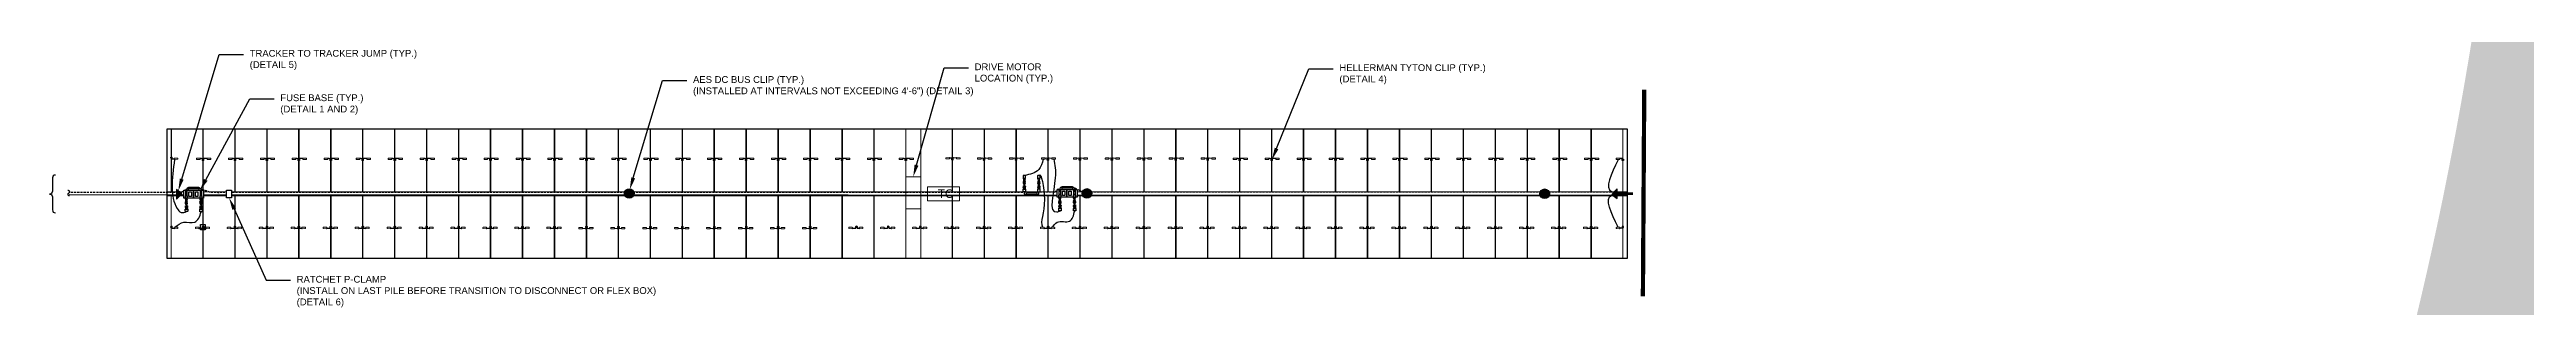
# Model space of a CAD drawing. Header units: feet. Extents: x -13743 to 68376, y -48 to 67763.
# Drawn here: x 31.2 to 323.4, y 63209.8 to 63240.2 of the extents above; entities that cross this region are included whole.
import ezdxf
from ezdxf import colors
from ezdxf.entities.mleader import LeaderData, LeaderLine
from ezdxf.enums import TextEntityAlignment as Align
from ezdxf.math import Vec2, Vec3

# ---------------------------------------------------------------- set-up
doc = ezdxf.new("R2018")
doc.units = ezdxf.units.FT
doc.header["$MEASUREMENT"] = 0
doc.set_wipeout_variables(frame=1)
for name, pattern in [('ACAD-x100644055pbs01-civil$0${ Chain Double-Dash }', [0]), ('HIDDEN', [0.375, 0.25, -0.125]), ('PHANTOM', [2.5, 1.25, -0.25, 0.25, -0.25, 0.25, -0.25])]:
    doc.linetypes.add(name, pattern=pattern)
for name, color, linetype in [('@2x40.5 Tracker LR5', 5, 'Continuous'), ('E-CABL-HARN', 6, 'HIDDEN'), ('E-CABL-HARN-NEG', 3, 'Continuous'), ('E-EQPM-HRDW', 16, 'Continuous'), ('E-HARN-COMP', 8, 'Continuous'), ('E-TRNK-CABL-NEG', 6, 'HIDDEN'), ('E-TRUNK-CABLE-POS', 6, 'HIDDEN'), ('E-WIRING DETAILS', 7, 'Continuous'), ('G-ANNO-TEXT', 1, 'Continuous'), ('G-MATC-LINE', 6, 'PHANTOM'), ('G-TEXT', 7, 'Continuous'), ('PDF_Ediciones', 1, 'Continuous'), ('XREF', 7, 'Continuous')]:
    doc.layers.add(name, color=color, linetype=linetype)
for name, color, linetype, lineweight in [('E-MODULE', 253, 'Continuous', 0), ('E-TRACER-EQMPT', 252, 'Continuous', 0), ('E-TRACKER MOTOR', 252, 'Continuous', 0)]:
    doc.layers.add(name, color=color, linetype=linetype, lineweight=lineweight)
doc.styles.add('NEI-A', font='arial.ttf')
doc.styles.get("Standard").update_dxf_attribs({"font": 'arial.ttf'})

msp = doc.modelspace()

# ---------------------------------------------------------------- texts
at = {"layer": 'E-TRACKER MOTOR', "insert": (135.98, 63223.71), "char_height": 0.998, "attachment_point": 1, "rotation": 0}
msp.add_mtext_dynamic_manual_height_columns('TC', width=1.579, gutter_width=9.36, heights=[0], dxfattribs=at)

# ---------------------------------------------------------------- blocks, each defined once
blk = doc.blocks.new('CLIP')
blk.add_lwpolyline([(-0.09, 0.1), (0.05, 0.1), (0.05, -0.02), (-0.09, -0.02)], close=True)
at = {"layer": 'PDF_Ediciones', "lineweight": 0}
for points in [[(-0.9, -0.15, -0.414213), (-0.93, -0.12), (-0.93, -0.04, -0.414213), (-0.89, 0), (-0.53, 0, -0.414213), (-0.5, -0.04), (-0.5, -0.12, -0.414213), (-0.53, -0.17), (-0.9, -0.15)], [(0.71, -0.15, 0.414213), (0.75, -0.12), (0.75, -0.04, 0.414213), (0.72, 0), (0.35, 0, 0.414213), (0.32, -0.04), (0.32, -0.12, 0.414213), (0.35, -0.17), (0.71, -0.15)]]:
    blk.add_lwpolyline(points, format="xyb", dxfattribs=at)
at = {"layer": 'XREF', "flags": 128}
blk.add_lwpolyline([(-0.51, -0.1), (-0.18, -0.12, 0.486695), (-0.07, -0.03), (-0.07, 0.11, -0.78238), (0.02, 0.12), (0.02, -0.03, 0.37874), (0.16, -0.11), (0.33, -0.1)], format="xyb", dxfattribs=at)
blk = doc.blocks.new('Injected piece wire support')
h = blk.add_hatch(color=256)
h.dxf.hatch_style = 1
h.paths.add_polyline_path([(0, 0.57), (0, -0.57), (0.64, 0.07)])
at = {"layer": 'E-EQPM-HRDW', "flags": 128}
blk.add_lwpolyline([(0.64, 0.07), (0, 0.57), (0, -0.57)], close=True, dxfattribs=at)
blk = doc.blocks.new('AES Clamp')
h = blk.add_hatch(color=256)
h.dxf.hatch_style = 1
h.paths.add_polyline_path([(-0.56, 0, 1), (0.56, 0, 1)])
at = {"layer": 'E-WIRING DETAILS'}
blk.add_circle((0, 0), 0.564, dxfattribs=at)
blk = doc.blocks.new('A$C2C7A52CE')
at = {"layer": 'E-HARN-COMP'}
for p, q in [((-0.5, 0.09, 0.08), (-0.49, 0.09, 0.08)), ((-0.5, -0.09, 0.08), (-0.49, -0.09, 0.08))]:
    blk.add_line(p, q, dxfattribs=at)
for points, elevation in [([(-0.63, -0.1), (-0.64, -0.1), (-0.64, 0.1), (-0.63, 0.1), (-0.58, 0.1), (-0.57, 0.1), (-0.57, -0.1), (-0.58, -0.1), (-0.63, -0.1)], -0.03), ([(-0.63, 0.03), (-0.63, 0.03), (-0.63, 0.02), (-0.6, 0.02)], 0.08), ([(-0.57, 0.06), (-0.57, 0.06), (-0.52, 0.06), (-0.51, 0.06)], 0.01), ([(-0.51, -0.1), (-0.51, -0.1), (-0.51, 0.1), (-0.51, 0.1), (-0.5, 0.1), (-0.5, -0.1), (-0.51, -0.1)], -0.03), ([(-0.49, 0.1), (-0.49, 0.09), (-0.49, 0.09), (-0.39, 0.06), (-0.28, 0.07), (-0.28, 0.08), (-0.27, 0.08), (-0.27, -0.08), (-0.28, -0.08), (-0.28, -0.08), (-0.39, -0.06), (-0.49, -0.09), (-0.49, -0.1), (-0.49, 0.1)], -0.03), ([(-0.27, -0.08), (-0.27, -0.08), (-0.27, 0.07), (-0.27, 0.08)], -0.03), ([(-0.27, 0.07), (-0.26, 0.07), (-0.25, 0.07), (-0.25, 0.07), (-0.24, 0.07), (-0.24, 0.07), (-0.22, 0.07), (-0.22, 0.07), (-0.22, 0.07), (-0.21, 0.07), (-0.21, 0.07), (-0.2, 0.07), (-0.2, 0.07)], 0.08), ([(0, -0.09), (-0.01, -0.09), (-0.03, -0.1), (-0.14, -0.1), (-0.2, -0.1), (-0.2, -0.09), (-0.2, 0.09), (-0.2, 0.1), (-0.14, 0.1), (-0.03, 0.1), (-0.01, 0.09), (0, 0.09), (0, 0.06), (0, 0), (0, -0.07), (0, -0.09)], -0.02), ([(-0.63, -0.03), (-0.63, -0.03), (-0.63, -0.02), (-0.6, -0.02)], 0.08), ([(-0.57, -0.06), (-0.57, -0.06), (-0.52, -0.06), (-0.51, -0.06)], 0.01), ([(-0.27, -0.07), (-0.26, -0.06), (-0.25, -0.06), (-0.25, -0.07), (-0.24, -0.07), (-0.24, -0.07), (-0.23, -0.07), (-0.22, -0.07), (-0.22, -0.07), (-0.22, -0.07), (-0.22, -0.07), (-0.21, -0.07), (-0.21, -0.07), (-0.2, -0.07), (-0.2, -0.07)], -0.04)]:
    blk.add_lwpolyline(points, dxfattribs=dict(at, elevation=elevation))
for points in [[(-0.59, 0.02), (-0.43, 0.02)], [(-0.43, 0.02), (-0.43, -0.02)], [(-0.59, -0.02), (-0.43, -0.02)]]:
    blk.add_lwpolyline(points, dxfattribs=at)
blk = doc.blocks.new('A$C084F4888')
at = {"layer": 'E-HARN-COMP'}
for p, q in [((0.52, 0.02, 0.01), (0.41, 0.02, 0.01)), ((0.54, 0.02, 0.01), (0.57, 0.02, 0.01)), ((0.52, -0.02, 0.01), (0.41, -0.02, 0.01)), ((0.54, -0.02, 0.01), (0.57, -0.02, 0.01))]:
    blk.add_line(p, q, dxfattribs=at)
for points, elevation in [([(0.2, -0.1), (0.2, -0.09), (0.2, 0.09), (0.2, 0.1), (0.03, 0.1), (0.01, 0.09), (0, 0.09), (0, 0.07), (0, 0.03), (0, -0.01), (0, -0.07), (0, -0.09), (0.03, -0.1), (0.2, -0.1)], -0.01), ([(0.2, 0.07), (0.2, 0.06), (0.2, 0.06), (0.2, 0.06), (0.2, 0.06), (0.2, 0.06), (0.21, 0.06), (0.21, 0.07), (0.21, 0.07), (0.22, 0.06), (0.22, 0.06), (0.22, 0.06)], 0.05), ([(0.27, 0.08), (0.27, -0.08), (0.28, -0.07), (0.28, -0.06), (0.28, -0.06), (0.29, -0.06), (0.31, -0.05), (0.32, -0.05), (0.33, -0.05), (0.35, -0.1), (0.35, -0.1), (0.35, 0.1), (0.35, 0.1), (0.33, 0.05), (0.32, 0.05), (0.31, 0.05), (0.29, 0.06), (0.28, 0.06), (0.28, 0.06), (0.28, 0.07), (0.27, 0.08)], 0), ([(0.35, 0.09), (0.37, 0.09)], 0), ([(0.47, 0.06), (0.47, 0.06), (0.46, 0.07), (0.45, 0.08), (0.43, 0.08), (0.43, 0.07), (0.37, 0.07), (0.37, 0.07), (0.37, 0.1), (0.37, 0.1), (0.37, -0.1), (0.37, -0.1), (0.37, -0.07), (0.37, -0.07), (0.43, -0.07), (0.43, -0.08), (0.45, -0.08), (0.46, -0.07), (0.47, -0.06), (0.47, -0.06), (0.46, -0.06), (0.37, -0.06), (0.37, -0.05), (0.37, -0.04), (0.37, -0.04), (0.37, 0.04), (0.37, 0.04), (0.37, 0.05), (0.37, 0.06)], 0.03), ([(0.37, 0.06), (0.46, 0.06), (0.47, 0.06)], 0.03), ([(0.2, -0.07), (0.2, -0.07), (0.2, -0.07), (0.21, -0.06), (0.21, -0.06), (0.22, -0.07), (0.22, -0.07), (0.22, -0.06), (0.22, -0.06)], 0.01), ([(0.35, -0.09), (0.37, -0.09)], 0)]:
    blk.add_lwpolyline(points, dxfattribs=dict(at, elevation=elevation))
for points in [[(0.27, 0.08), (0.26, 0.07), (0.26, 0.07), (0.26, 0.06), (0.25, 0.06), (0.25, 0.06), (0.23, 0.06), (0.23, 0.06), (0.23, 0.06), (0.22, 0.06), (0.22, 0.06), (0.22, 0.05), (0.22, 0.05), (0.22, 0.05), (0.23, 0.04), (0.26, 0.04), (0.26, 0.05), (0.26, 0.05), (0.26, 0.07)], [(0.37, 0.04), (0.38, 0.04)], [(0.38, -0.04), (0.38, 0.04), (0.38, 0.04), (0.38, -0.04), (0.38, -0.04)], [(0.38, 0.04), (0.39, 0.03), (0.39, -0.03), (0.38, -0.04), (0.38, 0.04), (0.38, 0.04)], [(0.4, 0.04), (0.4, 0.04), (0.39, 0.03), (0.39, -0.03), (0.4, -0.04), (0.4, 0.04)], [(0.39, 0.03), (0.39, 0.03)], [(0.4, 0.04), (0.41, 0.04), (0.41, 0.04), (0.41, 0.03), (0.41, 0.03), (0.57, 0.03), (0.57, 0.03), (0.57, 0.02), (0.57, -0.02), (0.57, -0.03), (0.57, -0.03), (0.41, -0.03), (0.41, -0.04), (0.41, -0.04), (0.4, -0.04), (0.4, -0.04), (0.4, 0.04)], [(0.4, 0.04), (0.4, 0.04), (0.4, -0.04), (0.4, -0.04), (0.4, 0.04)], [(0.4, 0.04), (0.4, 0.04)], [(0.54, 0.02), (0.54, 0.02), (0.54, -0.02), (0.54, -0.02), (0.54, 0.02)], [(0.57, 0.02), (0.57, 0.02), (0.57, -0.02), (0.57, -0.02)], [(0.27, -0.08), (0.26, -0.07), (0.26, -0.07), (0.26, -0.06), (0.25, -0.06), (0.25, -0.06), (0.23, -0.06), (0.23, -0.06), (0.23, -0.06), (0.22, -0.06), (0.22, -0.06), (0.22, -0.05), (0.22, -0.05), (0.22, -0.05), (0.23, -0.04), (0.26, -0.04), (0.26, -0.05), (0.26, -0.05), (0.26, -0.07)], [(0.37, -0.04), (0.38, -0.04)], [(0.38, -0.04), (0.38, -0.04)], [(0.39, -0.03), (0.39, -0.03)], [(0.4, -0.04), (0.4, -0.04)], [(0.4, -0.04), (0.4, -0.04)]]:
    blk.add_lwpolyline(points, dxfattribs=at)
at = {"layer": 'E-HARN-COMP', "elevation": 0.06}
blk.add_lwpolyline([(0.35, 0.02), (0.3, 0.02), (0.3, -0.02), (0.35, -0.02)], close=True, dxfattribs=at)
at = {"layer": 'E-HARN-COMP'}
blk.add_circle((0.32, 0, 0.05), 0.0136, dxfattribs=at)
blk = doc.blocks.new('drop')
at = {"layer": 'E-HARN-COMP'}
blk.add_line((-0.9, 0.35), (0.9, 0.35), dxfattribs=at)
for points in [[(-0.9, 0.41, 0.38464), (-1.28, 0.11), (-1.28, -0.18)], [(0.89, 0.41, -0.38464), (1.27, 0.11), (1.27, -0.18)]]:
    blk.add_lwpolyline(points, format="xyb", dxfattribs=at)
blk.add_lwpolyline([(-0.9, 0.54), (0.9, 0.54), (0.9, 0), (-0.9, 0)], close=True, dxfattribs=at)
blk = doc.blocks.new('end break')
at = {"color": 0}
for centre, major_axis in [((0.02, 0.06), (-0.0162, -0.0604)), ((-0.02, -0.06), (0.0162, 0.0604))]:
    blk.add_ellipse(centre, major_axis=major_axis, ratio=0.75, start_param=3.141593, end_param=6.283185, dxfattribs=at)
blk = doc.blocks.new('Fuse Base')
blk.add_wipeout([(-1.12, 0.46), (1.21, 0.47), (1.21, -0.46), (-1.12, -0.46)])
at = {"layer": 'E-HARN-COMP'}
for points in [[(-1.12, 0.46), (0, 0.46), (0, -0.46), (-1.12, -0.46)], [(-0.52, 0.27), (-0.23, 0.27), (-0.23, -0.27), (-0.52, -0.27)], [(0, 0.46), (1.21, 0.47), (1.21, -0.46), (0, -0.46)], [(0.25, 0.26), (0.51, 0.26), (0.51, -0.26), (0.25, -0.26)]]:
    blk.add_lwpolyline(points, close=True, dxfattribs=at)
blk = doc.blocks.new('E-100-18')
for points in [[(-0.0625, -0.15625), (0.0625, -0.15625), (0.0625, 0.15625), (-0.0625, 0.15625), (-0.0625, -0.15625)], [(-0.0625, 0.09375), (0.0625, 0.09375)], [(-0.0625, -0.09375), (0.0625, -0.09375)]]:
    blk.add_lwpolyline(points)
blk = doc.blocks.new('RACHET CLAMP')
blk.add_wipeout([(-0.29, 0.92), (0.29, 0.92), (0.29, 0), (-0.29, 0)])
at = {"layer": 'E-HARN-COMP'}
blk.add_lwpolyline([(-0.29, 0.92), (0.29, 0.92), (0.29, 0), (-0.29, 0)], close=True, dxfattribs=at)
blk = doc.blocks.new('DETAIL_TITLE')
blk.add_circle((0.5923, -0.5126), 0.25)
at = {"style": 'NEI-A', "flags": 8}
blk.add_attdef('#', text='', height=0.2, dxfattribs=at).set_placement((0.5922, -0.5109), align=Align.MIDDLE_CENTER)
at = {"lineweight": 30, "flags": 104}
blk.add_attdef('DETAIL_TITLE', text='', height=0.2, dxfattribs=at).set_placement((0.9099, -0.5251), align=Align.BOTTOM_LEFT)
at = {"style": 'NEI-A'}
for tag, p in [('SCALE:', (0.9386, -0.7379)), ('1"_=_', (1.5474, -0.7379))]:
    blk.add_attdef(tag, text='', height=0.1, dxfattribs=at).set_placement(p, align=Align.BOTTOM_LEFT)

# ---------------------------------------------------------------- linework, layer by layer
for points in [[(45.5, 63227.51), (45.64, 63227.51), (45.64, 63227.39), (45.5, 63227.39)], [(45.5, 63227.51), (45.64, 63227.51), (45.64, 63227.39), (45.5, 63227.39)], [(216.86, 63227.14), (216.72, 63227.14), (216.72, 63227.26), (216.86, 63227.26)], [(45.5, 63219.35), (45.64, 63219.35), (45.64, 63219.23), (45.5, 63219.23)], [(45.5, 63219.35), (45.64, 63219.35), (45.64, 63219.23), (45.5, 63219.23)], [(216.86, 63219.35), (216.72, 63219.35), (216.72, 63219.23), (216.86, 63219.23)], [(216.86, 63219.35), (216.72, 63219.35), (216.72, 63219.23), (216.86, 63219.23)]]:
    msp.add_lwpolyline(points, close=True)
at = {"layer": '@2x40.5 Tracker LR5'}
msp.add_lwpolyline([(217.29, 63230.85), (217.29, 63215.55), (45.06, 63215.55), (45.06, 63230.85)], close=True, dxfattribs=at)
at = {"layer": 'E-CABL-HARN-NEG'}
for points in [[(45.95, 63227.24), (45.65, 63223.88, 0.07), (46.26, 63221.46, 0.11), (46.71, 63221, 0.15), (47.37, 63221.09, -0.04)], [(216.23, 63227.22), (215.5, 63223.43), (216.92, 63223.3), (217.99, 63223.32)], [(216.23, 63219.25), (215.5, 63223.04), (216.92, 63223.17), (217.99, 63223.15)]]:
    msp.add_spline(points, degree=3, dxfattribs=at)
for points, end_tangent in [([(148.42, 63227.27), (147.89, 63226.06, 0.01), (146.19, 63225.35, -0.04)], (0.55098, -0.834518)), ([(149.67, 63227.27), (149.84, 63225.07, -0.01), (150.04, 63221.06, -0.03), (150.44, 63221.19, -0.04)], (0.15531, 0.987866)), ([(45.99, 63219.25), (47.03, 63219.84, 0.11), (48.33, 63219.86, 0.11), (49.09, 63221.08, -0.09)], (0.009936, 0.999951)), ([(149.5, 63219.25), (150.05, 63219.84, -0.04), (151.53, 63219.97, -0.07), (152.13, 63221.18, -0.09)], (-0.031277, 0.999511))]:
    msp.add_spline(points, degree=3, dxfattribs=dict(at, end_tangent=end_tangent))
msp.add_open_spline([(147.9, 63225.35, -0.04), (148.18, 63225.85, 0.22), (149.02, 63221.52), (148, 63219.98, 0.15), (148.34, 63219.25)], degree=3, knots=[0, 0, 0, 0, 3.274502, 7.384331, 7.384331, 7.384331, 7.384331], dxfattribs=at)
at = {"layer": 'E-MODULE'}
for points in [[(45.56, 63230.85), (45.56, 63223.44), (49.27, 63223.44), (49.27, 63230.85), (45.56, 63230.85)], [(45.57, 63230.85), (45.57, 63223.44), (64.35, 63223.44), (64.35, 63230.85), (45.57, 63230.85)], [(49.33, 63230.85), (49.33, 63223.44), (53.04, 63223.44), (53.04, 63230.85), (49.33, 63230.85)], [(53.1, 63230.85), (53.1, 63223.44), (56.81, 63223.44), (56.81, 63230.85), (53.1, 63230.85)], [(56.87, 63230.85), (56.87, 63223.44), (60.58, 63223.44), (60.58, 63230.85), (56.87, 63230.85)], [(60.64, 63230.85), (60.64, 63223.44), (64.35, 63223.44), (64.35, 63230.85), (60.64, 63230.85)], [(64.41, 63230.85), (64.41, 63223.44), (68.12, 63223.44), (68.12, 63230.85), (64.41, 63230.85)], [(68.17, 63230.85), (68.17, 63223.44), (71.89, 63223.44), (71.89, 63230.85), (68.17, 63230.85)], [(71.94, 63230.85), (71.94, 63223.44), (75.66, 63223.44), (75.66, 63230.85), (71.94, 63230.85)], [(75.71, 63230.85), (75.71, 63223.44), (79.42, 63223.44), (79.42, 63230.85), (75.71, 63230.85)], [(79.48, 63230.85), (79.48, 63223.44), (83.19, 63223.44), (83.19, 63230.85), (79.48, 63230.85)], [(83.25, 63230.85), (83.25, 63223.44), (86.96, 63223.44), (86.96, 63230.85), (83.25, 63230.85)], [(87.02, 63230.85), (87.02, 63223.44), (90.73, 63223.44), (90.73, 63230.85), (87.02, 63230.85)], [(90.79, 63230.85), (90.79, 63223.44), (94.5, 63223.44), (94.5, 63230.85), (90.79, 63230.85)], [(94.56, 63230.85), (94.56, 63223.44), (98.27, 63223.44), (98.27, 63230.85), (94.56, 63230.85)], [(98.33, 63230.85), (98.33, 63223.44), (102.04, 63223.44), (102.04, 63230.85), (98.33, 63230.85)], [(102.1, 63230.85), (102.1, 63223.44), (105.81, 63223.44), (105.81, 63230.85), (102.1, 63230.85)], [(105.87, 63230.85), (105.87, 63223.44), (109.58, 63223.44), (109.58, 63230.85), (105.87, 63230.85)], [(109.64, 63230.85), (109.64, 63223.44), (113.35, 63223.44), (113.35, 63230.85), (109.64, 63230.85)], [(113.41, 63230.85), (113.41, 63223.44), (117.12, 63223.44), (117.12, 63230.85), (113.41, 63230.85)], [(117.18, 63230.85), (117.18, 63223.44), (120.89, 63223.44), (120.89, 63230.85), (117.18, 63230.85)], [(120.95, 63230.85), (120.95, 63223.44), (124.66, 63223.44), (124.66, 63230.85), (120.95, 63230.85)], [(124.72, 63230.85), (124.72, 63223.44), (128.43, 63223.44), (128.43, 63230.85), (124.72, 63230.85)], [(133.96, 63230.85), (133.96, 63223.44), (135.02, 63223.44)], [(136.66, 63223.44), (137.67, 63223.44), (137.67, 63230.85), (133.96, 63230.85)], [(137.72, 63230.85), (137.72, 63223.44), (141.44, 63223.44), (141.44, 63230.85), (137.72, 63230.85)], [(141.48, 63230.85), (141.48, 63223.44), (145.19, 63223.44), (145.19, 63230.85), (141.48, 63230.85)], [(145.25, 63230.85), (145.25, 63223.44), (148.96, 63223.44), (148.96, 63230.85), (145.25, 63230.85)], [(149.02, 63230.85), (149.02, 63223.44), (152.73, 63223.44), (152.73, 63230.85), (149.02, 63230.85)], [(152.79, 63230.85), (152.79, 63223.44), (156.5, 63223.44), (156.5, 63230.85), (152.79, 63230.85)], [(156.56, 63230.85), (156.56, 63223.44), (160.27, 63223.44), (160.27, 63230.85), (156.56, 63230.85)], [(160.33, 63230.85), (160.33, 63223.44), (164.04, 63223.44), (164.04, 63230.85), (160.33, 63230.85)], [(164.1, 63230.85), (164.1, 63223.44), (167.81, 63223.44), (167.81, 63230.85), (164.1, 63230.85)], [(167.85, 63230.85), (167.85, 63223.44), (171.56, 63223.44), (171.56, 63230.85), (167.85, 63230.85)], [(171.62, 63230.85), (171.62, 63223.44), (175.33, 63223.44), (175.33, 63230.85), (171.62, 63230.85)], [(175.39, 63230.85), (175.39, 63223.44), (179.1, 63223.44), (179.1, 63230.85), (175.39, 63230.85)], [(179.16, 63230.85), (179.16, 63223.44), (182.87, 63223.44), (182.87, 63230.85), (179.16, 63230.85)], [(182.93, 63230.85), (182.93, 63223.44), (186.64, 63223.44), (186.64, 63230.85), (182.93, 63230.85)], [(186.7, 63230.85), (186.7, 63223.44), (190.41, 63223.44), (190.41, 63230.85), (186.7, 63230.85)], [(190.47, 63230.85), (190.47, 63223.44), (194.18, 63223.44), (194.18, 63230.85), (190.47, 63230.85)], [(194.24, 63230.85), (194.24, 63223.44), (197.95, 63223.44), (197.95, 63230.85), (194.24, 63230.85)], [(198, 63230.85), (198, 63223.44), (201.72, 63223.44), (201.72, 63230.85), (198, 63230.85)], [(201.77, 63230.85), (201.77, 63223.44), (205.49, 63223.44), (205.49, 63230.85), (201.77, 63230.85)], [(205.54, 63230.85), (205.54, 63223.44), (209.25, 63223.44), (209.25, 63230.85), (205.54, 63230.85)], [(209.31, 63230.85), (209.31, 63223.44), (213.02, 63223.44), (213.02, 63230.85), (209.31, 63230.85)], [(213.08, 63230.85), (213.08, 63223.44), (216.79, 63223.44), (216.79, 63230.85), (213.08, 63230.85)], [(45.56, 63222.95), (45.56, 63215.55), (49.27, 63215.55), (49.27, 63222.95), (45.56, 63222.95)], [(49.33, 63222.95), (49.33, 63215.55), (53.04, 63215.55), (53.04, 63222.95), (49.33, 63222.95)], [(53.1, 63222.95), (53.1, 63215.55), (56.81, 63215.55), (56.81, 63222.95), (53.1, 63222.95)], [(56.87, 63222.95), (56.87, 63215.55), (60.58, 63215.55), (60.58, 63222.95), (56.87, 63222.95)], [(60.64, 63222.95), (60.64, 63215.55), (64.35, 63215.55), (64.35, 63222.95), (60.64, 63222.95)], [(64.41, 63222.95), (64.41, 63215.55), (68.12, 63215.55), (68.12, 63222.95), (64.41, 63222.95)], [(68.17, 63222.95), (68.17, 63215.55), (71.89, 63215.55), (71.89, 63222.95), (68.17, 63222.95)], [(71.94, 63222.95), (71.94, 63215.55), (75.66, 63215.55), (75.66, 63222.95), (71.94, 63222.95)], [(75.71, 63222.95), (75.71, 63215.55), (79.42, 63215.55), (79.42, 63222.95), (75.71, 63222.95)], [(79.48, 63222.95), (79.48, 63215.55), (83.19, 63215.55), (83.19, 63222.95), (79.48, 63222.95)], [(83.25, 63222.95), (83.25, 63215.55), (86.96, 63215.55), (86.96, 63222.95), (83.25, 63222.95)], [(87.02, 63222.95), (87.02, 63215.55), (90.73, 63215.55), (90.73, 63222.95), (87.02, 63222.95)], [(90.79, 63222.95), (90.79, 63215.55), (94.5, 63215.55), (94.5, 63222.95), (90.79, 63222.95)], [(94.56, 63222.95), (94.56, 63215.55), (98.27, 63215.55), (98.27, 63222.95), (94.56, 63222.95)], [(98.33, 63222.95), (98.33, 63215.55), (102.04, 63215.55), (102.04, 63222.95), (98.33, 63222.95)], [(102.1, 63222.95), (102.1, 63215.55), (105.81, 63215.55), (105.81, 63222.95), (102.1, 63222.95)], [(105.87, 63222.95), (105.87, 63215.55), (109.58, 63215.55), (109.58, 63222.95), (105.87, 63222.95)], [(109.64, 63222.95), (109.64, 63215.55), (113.35, 63215.55), (113.35, 63222.95), (109.64, 63222.95)], [(113.41, 63222.95), (113.41, 63215.55), (117.12, 63215.55), (117.12, 63222.95), (113.41, 63222.95)], [(117.18, 63222.95), (117.18, 63215.55), (120.89, 63215.55), (120.89, 63222.95), (117.18, 63222.95)], [(120.95, 63222.95), (120.95, 63215.55), (124.66, 63215.55), (124.66, 63222.95), (120.95, 63222.95)], [(124.72, 63222.95), (124.72, 63215.55), (128.43, 63215.55), (128.43, 63222.95), (124.72, 63222.95)], [(133.96, 63222.95), (133.96, 63215.55), (137.67, 63215.55), (137.67, 63222.95), (136.66, 63222.95)], [(135.02, 63222.95), (133.96, 63222.95)], [(137.72, 63222.95), (137.72, 63215.55), (141.44, 63215.55), (141.44, 63222.95), (137.72, 63222.95)], [(141.48, 63222.95), (141.48, 63215.55), (145.19, 63215.55), (145.19, 63222.95), (141.48, 63222.95)], [(145.25, 63222.95), (145.25, 63215.55), (148.96, 63215.55), (148.96, 63222.95), (145.25, 63222.95)], [(149.02, 63222.95), (149.02, 63215.55), (152.73, 63215.55), (152.73, 63222.95), (149.02, 63222.95)], [(152.79, 63222.95), (152.79, 63215.55), (156.5, 63215.55), (156.5, 63222.95), (152.79, 63222.95)], [(156.56, 63222.95), (156.56, 63215.55), (160.27, 63215.55), (160.27, 63222.95), (156.56, 63222.95)], [(160.33, 63222.95), (160.33, 63215.55), (164.04, 63215.55), (164.04, 63222.95), (160.33, 63222.95)], [(164.1, 63222.95), (164.1, 63215.55), (167.81, 63215.55), (167.81, 63222.95), (164.1, 63222.95)], [(167.85, 63222.95), (167.85, 63215.55), (171.56, 63215.55), (171.56, 63222.95), (167.85, 63222.95)], [(171.62, 63222.95), (171.62, 63215.55), (175.33, 63215.55), (175.33, 63222.95), (171.62, 63222.95)], [(175.39, 63222.95), (175.39, 63215.55), (179.1, 63215.55), (179.1, 63222.95), (175.39, 63222.95)], [(179.16, 63222.95), (179.16, 63215.55), (182.87, 63215.55), (182.87, 63222.95), (179.16, 63222.95)], [(182.93, 63222.95), (182.93, 63215.55), (186.64, 63215.55), (186.64, 63222.95), (182.93, 63222.95)], [(186.7, 63222.95), (186.7, 63215.55), (190.41, 63215.55), (190.41, 63222.95), (186.7, 63222.95)], [(190.47, 63222.95), (190.47, 63215.55), (194.18, 63215.55), (194.18, 63222.95), (190.47, 63222.95)], [(194.24, 63222.95), (194.24, 63215.55), (197.95, 63215.55), (197.95, 63222.95), (194.24, 63222.95)], [(198, 63222.95), (198, 63215.55), (201.72, 63215.55), (201.72, 63222.95), (198, 63222.95)], [(201.77, 63222.95), (201.77, 63215.55), (205.49, 63215.55), (205.49, 63222.95), (201.77, 63222.95)], [(205.54, 63222.95), (205.54, 63215.55), (209.25, 63215.55), (209.25, 63222.95), (205.54, 63222.95)], [(209.31, 63222.95), (209.31, 63215.55), (213.02, 63215.55), (213.02, 63222.95), (209.31, 63222.95)], [(213.08, 63222.95), (213.08, 63215.55), (216.79, 63215.55), (216.79, 63222.95), (213.08, 63222.95)]]:
    msp.add_lwpolyline(points, dxfattribs=at)
for points in [[(131.17, 63223.44), (132.2, 63223.44), (132.2, 63230.85), (128.49, 63230.85), (128.49, 63223.44)], [(131.17, 63222.95), (128.49, 63222.95), (128.49, 63215.55), (132.2, 63215.55), (132.2, 63222.95)]]:
    msp.add_lwpolyline(points, close=True, dxfattribs=at)
at = {"layer": 'E-TRACER-EQMPT'}
for points in [[(217.29, 63223.44), (45.08, 63223.44), (45.08, 63222.95), (217.29, 63222.95)], [(135.02, 63223.44), (134.94, 63223.44)], [(134.94, 63222.95), (139.79, 63222.95)], [(139.79, 63223.44), (136.66, 63223.44)], [(141.41, 63222.95), (217.29, 63222.95), (217.29, 63223.44), (141.41, 63223.44)]]:
    msp.add_lwpolyline(points, dxfattribs=at)
at = {"layer": 'E-TRACKER MOTOR'}
for points in [[(133.96, 63225.2), (133.96, 63221.41), (132.21, 63221.41), (132.21, 63225.2)], [(138.55, 63222.35), (134.77, 63222.35), (134.77, 63224), (138.55, 63224)]]:
    msp.add_lwpolyline(points, close=True, dxfattribs=at)
at = {"layer": 'E-TRNK-CABL-NEG', "linetype": 'ACAD-x100644055pbs01-civil$0${ Chain Double-Dash }'}
msp.add_line((217.29, 63223.01), (33.52, 63223.09, -0.1), dxfattribs=at)
at = {"layer": 'E-TRUNK-CABLE-POS'}
for p, q in [((46.72, 63223.34, -0.09), (33.52, 63223.34, -0.1)), ((149.76, 63223.37, -0.04), (51.31, 63223.34, -0.09)), ((217.29, 63223.39), (153.31, 63223.37, -0.03))]:
    msp.add_line(p, q, dxfattribs=at)
at = {"layer": 'G-MATC-LINE', "const_width": 0.5}
msp.add_lwpolyline([(219.32, 63235.48), (219.16, 63211.09)], dxfattribs=at)
at = {"layer": 'G-TEXT', "elevation": 0.09, "flags": 128}
msp.add_lwpolyline([(31.88, 63225.41), (31.88, 63225.41, 0.414214), (31.54, 63225.07), (31.54, 63223.5, -0.414214), (31.2, 63223.16), (31.2, 63223.16), (31.2, 63223.16, -0.414214), (31.54, 63222.82), (31.54, 63221.29, 0.414214), (31.88, 63220.95), (31.88, 63220.95)], format="xyb", dxfattribs=at)
at = {"layer": 'PDF_Ediciones', "lineweight": 0}
for points in [[(46.3, 63227.26, 0.414213), (46.34, 63227.29), (46.34, 63227.38, 0.414213), (46.31, 63227.41), (45.95, 63227.41, 0.414213), (45.91, 63227.38), (45.91, 63227.29, 0.414213), (45.95, 63227.24), (46.3, 63227.26)], [(46.3, 63227.26, 0.414213), (46.34, 63227.29), (46.34, 63227.38, 0.414213), (46.31, 63227.41), (45.95, 63227.41, 0.414213), (45.91, 63227.38), (45.91, 63227.29, 0.414213), (45.95, 63227.24), (46.3, 63227.26)], [(216.06, 63227.39, 0.414213), (216.02, 63227.36), (216.02, 63227.28, 0.414213), (216.05, 63227.25), (216.42, 63227.25, 0.414213), (216.45, 63227.28), (216.45, 63227.36, 0.414213), (216.42, 63227.41), (216.06, 63227.39)], [(46.3, 63219.1, 0.414213), (46.34, 63219.13), (46.34, 63219.21, 0.414213), (46.31, 63219.25), (45.95, 63219.25, 0.414213), (45.91, 63219.21), (45.91, 63219.13, 0.414213), (45.95, 63219.08), (46.3, 63219.1)], [(46.3, 63219.1, 0.414213), (46.34, 63219.13), (46.34, 63219.21, 0.414213), (46.31, 63219.25), (45.95, 63219.25, 0.414213), (45.91, 63219.21), (45.91, 63219.13, 0.414213), (45.95, 63219.08), (46.3, 63219.1)], [(216.06, 63219.1, -0.414213), (216.02, 63219.13), (216.02, 63219.21, -0.414213), (216.05, 63219.25), (216.41, 63219.25, -0.414213), (216.44, 63219.21), (216.44, 63219.13, -0.414213), (216.41, 63219.08), (216.06, 63219.1)], [(216.06, 63219.1, -0.414213), (216.02, 63219.13), (216.02, 63219.21, -0.414213), (216.05, 63219.25), (216.41, 63219.25, -0.414213), (216.44, 63219.21), (216.44, 63219.13, -0.414213), (216.41, 63219.08), (216.06, 63219.1)]]:
    msp.add_lwpolyline(points, format="xyb", dxfattribs=at)
at = {"layer": 'XREF', "flags": 128}
for points in [[(45.57, 63227.56, -0.347123), (45.61, 63227.53), (45.61, 63227.38, 0.37874), (45.76, 63227.3), (45.92, 63227.31)], [(45.57, 63227.56, -0.347123), (45.61, 63227.53), (45.61, 63227.38, 0.37874), (45.76, 63227.3), (45.92, 63227.31)], [(216.79, 63227.1, -0.347123), (216.75, 63227.13), (216.75, 63227.28, 0.37874), (216.61, 63227.36), (216.44, 63227.34)], [(216.79, 63227.1, -0.347123), (216.75, 63227.13), (216.75, 63227.28, 0.37874), (216.61, 63227.36), (216.44, 63227.34)], [(45.57, 63219.4, -0.347123), (45.61, 63219.37), (45.61, 63219.22, 0.37874), (45.76, 63219.14), (45.91, 63219.15)], [(45.57, 63219.4, -0.347123), (45.61, 63219.37), (45.61, 63219.22, 0.37874), (45.76, 63219.14), (45.91, 63219.15)], [(216.79, 63219.4, 0.347123), (216.75, 63219.37), (216.75, 63219.22, -0.37874), (216.6, 63219.14), (216.44, 63219.15)], [(216.79, 63219.4, 0.347123), (216.75, 63219.37), (216.75, 63219.22, -0.37874), (216.6, 63219.14), (216.44, 63219.15)]]:
    msp.add_lwpolyline(points, format="xyb", dxfattribs=at)
at = {"layer": 'XREF'}
msp.add_lwpolyline([(49.02, 63219.56), (49.56, 63219.56), (49.56, 63218.95), (49.02, 63218.95)], close=True, dxfattribs=at)

# ---------------------------------------------------------------- block references
at = {"layer": 'E-CABL-HARN', "color": 4, "linetype": 'Continuous', "xscale": -2.742658024916359, "yscale": 2.742658024916359, "zscale": 2.742658024916359}
msp.add_blockref('end break', (33.46, 63223.28, 0.09), dxfattribs=at)
at = {"layer": 'E-CABL-HARN-NEG', "xscale": 0.675, "yscale": 0.675, "zscale": 0.675, "rotation": 180}
msp.add_blockref('drop', (147.05, 63223.32), dxfattribs=at)
at = {"layer": 'E-HARN-COMP', "yscale": 1.481035343229667, "zscale": 1.481035343229667}
for name, p, xscale, rotation in [('A$C2C7A52CE', (146.19, 63225.35, -0.01), -1.481035343229667, 270), ('A$C2C7A52CE', (147.9, 63225.35, -0.01), -1.481035343229667, 270), ('A$C084F4888', (146.19, 63223.43), -1.481035343229667, 270), ('A$C084F4888', (147.91, 63223.44), 1.481035343229667, 89.99999999999999)]:
    msp.add_blockref(name, p, dxfattribs=dict(at, xscale=xscale, rotation=rotation))
at = {"layer": 'XREF', "rotation": 180}
for name, p in [('CLIP', (49.28, 63227.24)), ('CLIP', (53.05, 63227.24)), ('CLIP', (56.82, 63227.24)), ('CLIP', (60.58, 63227.24)), ('CLIP', (64.36, 63227.24)), ('CLIP', (68.12, 63227.24)), ('CLIP', (71.9, 63227.24)), ('CLIP', (75.66, 63227.24)), ('CLIP', (79.44, 63227.24)), ('CLIP', (83.2, 63227.24)), ('CLIP', (86.98, 63227.24)), ('CLIP', (90.74, 63227.24)), ('CLIP', (94.52, 63227.24)), ('CLIP', (98.28, 63227.24)), ('CLIP', (102.06, 63227.24)), ('CLIP', (105.82, 63227.24)), ('CLIP', (109.58, 63227.24)), ('CLIP', (113.34, 63227.24)), ('CLIP', (117.12, 63227.24)), ('CLIP', (120.88, 63227.24)), ('CLIP', (124.66, 63227.24)), ('CLIP', (128.42, 63227.24)), ('CLIP', (132.19, 63227.24)), ('CLIP', (137.68, 63227.3)), ('CLIP', (141.41, 63227.27)), ('CLIP', (145.18, 63227.27)), ('CLIP', (148.95, 63227.27)), ('CLIP', (152.72, 63227.27)), ('CLIP', (156.49, 63227.27)), ('CLIP', (160.26, 63227.27)), ('CLIP', (164.03, 63227.27)), ('CLIP', (167.8, 63227.27)), ('CLIP', (171.57, 63227.24)), ('CLIP', (175.34, 63227.24)), ('CLIP', (179.11, 63227.24)), ('CLIP', (182.88, 63227.24)), ('CLIP', (186.65, 63227.24)), ('CLIP', (190.41, 63227.24)), ('CLIP', (194.19, 63227.24)), ('CLIP', (197.95, 63227.24)), ('CLIP', (201.73, 63227.24)), ('CLIP', (205.49, 63227.24)), ('CLIP', (209.27, 63227.24)), ('CLIP', (213.03, 63227.24)), ('Injected piece wire support', (216.13, 63223.2))]:
    msp.add_blockref(name, p, dxfattribs=at)
at = {"layer": 'XREF'}
for name, p in [('Injected piece wire support', (46.18, 63223.14)), ('AES Clamp', (99.58, 63223.23)), ('AES Clamp', (153.57, 63223.24)), ('AES Clamp', (207.57, 63223.2)), ('CLIP', (49.33, 63219.25)), ('CLIP', (53.09, 63219.25)), ('CLIP', (56.87, 63219.25)), ('CLIP', (60.63, 63219.25)), ('CLIP', (64.41, 63219.25)), ('CLIP', (68.17, 63219.25)), ('CLIP', (71.94, 63219.25)), ('CLIP', (75.71, 63219.25)), ('CLIP', (79.48, 63219.25)), ('CLIP', (83.25, 63219.25)), ('CLIP', (87.02, 63219.25)), ('CLIP', (90.79, 63219.25)), ('CLIP', (94.56, 63219.23)), ('CLIP', (98.33, 63219.23)), ('CLIP', (102.1, 63219.23)), ('CLIP', (105.87, 63219.23)), ('CLIP', (109.64, 63219.23)), ('CLIP', (113.41, 63219.23)), ('CLIP', (117.18, 63219.23)), ('CLIP', (120.95, 63219.23)), ('CLIP', (126.4, 63219.25)), ('CLIP', (130.16, 63219.25)), ('CLIP', (133.94, 63219.25)), ('CLIP', (137.7, 63219.25)), ('CLIP', (141.48, 63219.25)), ('CLIP', (145.24, 63219.25)), ('CLIP', (149.02, 63219.25)), ('CLIP', (152.78, 63219.25)), ('CLIP', (156.54, 63219.25)), ('CLIP', (160.3, 63219.25)), ('CLIP', (164.08, 63219.25)), ('CLIP', (167.84, 63219.25)), ('CLIP', (171.62, 63219.25)), ('CLIP', (175.38, 63219.25)), ('CLIP', (179.16, 63219.25)), ('CLIP', (182.92, 63219.25)), ('CLIP', (186.7, 63219.25)), ('CLIP', (190.46, 63219.25)), ('CLIP', (194.24, 63219.25)), ('CLIP', (198, 63219.25)), ('CLIP', (201.77, 63219.25)), ('CLIP', (205.54, 63219.25)), ('CLIP', (209.31, 63219.25)), ('CLIP', (213.08, 63219.25))]:
    msp.add_blockref(name, p, dxfattribs=at)

msp.set_redraw_order([(e.dxf.handle, doc.entitydb.next_handle()) for e in msp.query("TEXT MTEXT ATTDEF DIMENSION ARC_DIMENSION")])  # texts and dimensions are drawn at this point

# ---------------------------------------------------------------- leaders
at = {"layer": 'G-ANNO-TEXT'}
ml = msp.add_multileader_mtext('Standard', dxfattribs=at)
ml.set_content('TRACKER TO TRACKER JUMP (TYP.)\\P(DETAIL 5)', color=256, style='NEI-A')
ml.set_leader_properties()
ml.build(insert=Vec2(0, 0))
ml.multileader.update_dxf_attribs({"dogleg_length": 0.36, "arrow_head_size": 1.44, "scale": 8})
ctx = ml.context
ctx.base_point, ctx.scale, ctx.char_height, ctx.arrow_head_size, ctx.landing_gap_size, ctx.plane_origin = Vec3(54.09, 63239.64), 8, 0.8, 1.44, 0.72, Vec3(43.51, 63224.12)
notes = []
notes.append((ctx, [(0, (1, 1, 0), (51.21, 63239.64), (1, 0), 2.88, [(0, [(46.38, 63223.55)], 0, [])])]))
ctx.mtext.insert, ctx.mtext.width, ctx.mtext.defined_height, ctx.mtext.flow_direction = Vec3(54.81, 63240.16), 21.3912, 4.71, 5
ml = msp.add_multileader_mtext('Standard', dxfattribs=at)
ml.set_content('AES DC BUS CLIP (TYP.)\\P(INSTALLED AT INTERVALS NOT EXCEEDING 4\'-6") (DETAIL 3)', color=256, style='NEI-A')
ml.set_leader_properties()
ml.build(insert=Vec2(0, 0))
ml.multileader.update_dxf_attribs({"dogleg_length": 0.36, "arrow_head_size": 1.44, "scale": 8})
ctx = ml.context
ctx.base_point, ctx.scale, ctx.char_height, ctx.arrow_head_size, ctx.landing_gap_size, ctx.plane_origin = Vec3(106.39, 63236.56), 8, 0.8, 1.44, 0.72, Vec3(95.96, 63224.38)
notes.append((ctx, [(0, (1, 1, 0), (103.51, 63236.56), (1, 0), 2.88, [(0, [(99.64, 63223.7)], 0, [])])]))
ctx.mtext.insert, ctx.mtext.width, ctx.mtext.defined_height, ctx.mtext.flow_direction = Vec3(107.11, 63237.07), 14.848, 1.95, 5
ml = msp.add_multileader_mtext('Standard', dxfattribs=at)
ml.set_content('DRIVE MOTOR \\PLOCATION (TYP.)', color=256, style='NEI-A')
ml.set_leader_properties()
ml.build(insert=Vec2(0, 0))
ml.multileader.update_dxf_attribs({"dogleg_length": 0.36, "arrow_head_size": 1.44, "scale": 8})
ctx = ml.context
ctx.base_point, ctx.scale, ctx.char_height, ctx.arrow_head_size, ctx.landing_gap_size, ctx.plane_origin = Vec3(139.61, 63238.05), 8, 0.8, 1.44, 0.72, Vec3(129.18, 63225.88)
notes.append((ctx, [(0, (1, 1, 0), (136.73, 63238.05), (1, 0), 2.88, [(0, [(133.08, 63225.2)], 0, [])])]))
ctx.mtext.insert, ctx.mtext.width, ctx.mtext.flow_direction = Vec3(140.33, 63238.57), 12.6342, 5
ml = msp.add_multileader_mtext('Standard', dxfattribs=at)
ml.set_content('HELLERMAN TYTON CLIP (TYP.)\\P(DETAIL 4)', color=256, style='NEI-A')
ml.set_leader_properties()
ml.build(insert=Vec2(0, 0))
ml.multileader.update_dxf_attribs({"dogleg_length": 0.36, "arrow_head_size": 1.44, "scale": 8})
ctx = ml.context
ctx.base_point, ctx.scale, ctx.char_height, ctx.arrow_head_size, ctx.landing_gap_size, ctx.plane_origin = Vec3(182.64, 63237.95), 8, 0.8, 1.44, 0.72, Vec3(172.53, 63227.78)
notes.append((ctx, [(0, (1, 1, 0), (179.76, 63237.95), (1, 0), 2.88, [(0, [(175.4, 63227.2)], 0, [])])]))
ctx.mtext.insert, ctx.mtext.width, ctx.mtext.flow_direction = Vec3(183.36, 63238.47), 17.5037, 5
for ctx, leaders in notes:
    for number, flags, end, landing, length, lines in leaders:
        leader = LeaderData()
        leader.index, (leader.has_last_leader_line, leader.has_dogleg_vector, leader.attachment_direction) = number, flags
        leader.last_leader_point, leader.dogleg_vector, leader.dogleg_length = Vec3(end), Vec3(landing), length
        for number, points, colour, breaks in lines:
            line = LeaderLine()
            line.index, line.vertices, line.color, line.breaks = number, Vec3.list(points), colors.encode_raw_color(colour), breaks
            leader.lines.append(line)
        ctx.leaders.append(leader)

# ---------------------------------------------------------------- next in the draw order: block references
at = {"layer": 'E-HARN-COMP'}
for p in [(48.16, 63223.15), (151.2, 63223.25)]:
    msp.add_blockref('Fuse Base', p, dxfattribs=at)

# ---------------------------------------------------------------- next in the draw order: linework, layer by layer
at = {"layer": 'E-TRUNK-CABLE-POS'}
msp.add_open_spline([(149.76, 63223.37), (150.03, 63223.63), (150.31, 63224.03), (152.35, 63224.07), (152.81, 63223.44), (153.31, 63223.37)], degree=3, knots=[0.102588, 0.102588, 0.102588, 0.102588, 1.179777, 2.395298, 3.956021, 3.956021, 3.956021, 3.956021], dxfattribs=at)

# ---------------------------------------------------------------- next in the draw order: block references
at = {"layer": 'E-CABL-HARN-NEG', "xscale": 0.675, "yscale": 0.675, "zscale": 0.675}
for p in [(48.21, 63223.62), (151.25, 63223.71)]:
    msp.add_blockref('drop', p, dxfattribs=at)
at = {"layer": 'E-HARN-COMP', "xscale": -1.481035343229667, "yscale": 1.481035343229667, "zscale": 1.481035343229667, "rotation": 270}
for name, p in [('A$C2C7A52CE', (47.34, 63222.95, 0.04)), ('A$C2C7A52CE', (49.06, 63222.96, 0.04)), ('A$C2C7A52CE', (150.38, 63223.05, 0.04)), ('A$C2C7A52CE', (152.1, 63223.06, 0.04)), ('A$C084F4888', (47.35, 63221.09, -0.03)), ('A$C084F4888', (49.07, 63221.08, -0.07)), ('A$C084F4888', (150.4, 63221.19, -0.03)), ('A$C084F4888', (152.12, 63221.18, -0.07))]:
    msp.add_blockref(name, p, dxfattribs=at)
at = {"layer": 'E-HARN-COMP', "xscale": 1.714161265572724, "yscale": 1.714161265572724, "zscale": 1.714161265572724}
for p in [(47.33, 63223.23), (49.06, 63223.23), (150.37, 63223.33), (152.11, 63223.33)]:
    msp.add_blockref('E-100-18', p, dxfattribs=at)

# ---------------------------------------------------------------- next in the draw order: leaders
at = {"layer": 'G-ANNO-TEXT'}
ml = msp.add_multileader_mtext('Standard', dxfattribs=at)
ml.set_content('FUSE BASE (TYP.)\\P(DETAIL 1 AND 2)', color=256, style='NEI-A')
ml.set_leader_properties()
ml.build(insert=Vec2(0, 0))
ml.multileader.update_dxf_attribs({"dogleg_length": 0.36, "arrow_head_size": 1.44, "scale": 8})
ctx = ml.context
ctx.base_point, ctx.scale, ctx.char_height, ctx.arrow_head_size, ctx.landing_gap_size, ctx.plane_origin = Vec3(57.7, 63234.4), 8, 0.8, 1.44, 0.72, Vec3(47.59, 63224.23)
notes = []
notes.append((ctx, [(0, (1, 1, 0), (54.82, 63234.4), (1, 0), 2.88, [(0, [(48.94, 63223.57)], 0, [])])]))
ctx.mtext.insert, ctx.mtext.width, ctx.mtext.flow_direction = Vec3(58.42, 63234.92), 10.5663, 5
for ctx, leaders in notes:
    for number, flags, end, landing, length, lines in leaders:
        leader = LeaderData()
        leader.index, (leader.has_last_leader_line, leader.has_dogleg_vector, leader.attachment_direction) = number, flags
        leader.last_leader_point, leader.dogleg_vector, leader.dogleg_length = Vec3(end), Vec3(landing), length
        for number, points, colour, breaks in lines:
            line = LeaderLine()
            line.index, line.vertices, line.color, line.breaks = number, Vec3.list(points), colors.encode_raw_color(colour), breaks
            leader.lines.append(line)
        ctx.leaders.append(leader)

# ---------------------------------------------------------------- next in the draw order: block references
at = {"layer": 'XREF'}
msp.add_blockref('RACHET CLAMP', (52.38, 63222.72), dxfattribs=at)

# ---------------------------------------------------------------- next in the draw order: linework, layer by layer
at = {"layer": 'E-TRUNK-CABLE-POS'}
msp.add_open_spline([(46.72, 63223.34), (46.99, 63223.56), (47.6, 63223.98), (48.98, 63223.97), (50.09, 63223.26), (50.99, 63223.4), (51.31, 63223.34)], degree=3, knots=[0.041369, 0.041369, 0.041369, 0.041369, 1.082642, 2.291463, 3.888959, 4.87944, 4.87944, 4.87944, 4.87944], dxfattribs=at)

# ---------------------------------------------------------------- next in the draw order: block references
at = {"layer": 'G-ANNO-TEXT'}
ref = msp.add_blockref('DETAIL_TITLE', (-460.64, 63776.87), dxfattribs=dict(at, xscale=128.9267043143703, yscale=128.9267043143703, zscale=128.9267043143703))
ref.add_attrib('#', '1', dxfattribs={"layer": '0', "height": 25.79, "style": 'NEI-A'}).set_placement((-384.28, 63711), align=Align.MIDDLE_CENTER)
lines = msp.add_mtext('{\\LDC BLOCK TYPE-1 (3) STRINGS (78) MODULES [580W]}', dxfattribs={"layer": '0', "insert": (-343.33, 63747.84), "char_height": 858.8681, "attachment_point": 1})
ref.add_attrib('DETAIL_TITLE', '', (-343.33, 63747.84)).embed_mtext(lines)
ref.add_attrib('SCALE:', 'SCALE:', dxfattribs={"layer": '0', "height": 12.893, "style": 'NEI-A'}).set_placement((-339.62, 63632.31), align=Align.TOP_LEFT)
ref.add_attrib('1"_=_', 'NTS', dxfattribs={"layer": '0', "height": 12.893, "style": 'NEI-A'}).set_placement((-267.45, 63632.67), align=Align.TOP_LEFT)

# ---------------------------------------------------------------- next in the draw order: leaders
ml = msp.add_multileader_mtext('Standard', dxfattribs=at)
ml.set_content('RATCHET P-CLAMP\\P(INSTALL ON LAST PILE BEFORE TRANSITION TO DISCONNECT OR FLEX BOX) \\P(DETAIL 6)', color=256, style='NEI-A')
ml.set_leader_properties()
ml.build(insert=Vec2(0, 0))
ml.multileader.update_dxf_attribs({"dogleg_length": 0.36, "arrow_head_size": 1.44, "scale": 8})
ctx = ml.context
ctx.base_point, ctx.scale, ctx.char_height, ctx.arrow_head_size, ctx.landing_gap_size, ctx.plane_origin = Vec3(59.63, 63213), 8, 0.8, 1.44, 0.72, Vec3(49.51, 63223.3)
notes = []
notes.append((ctx, [(0, (1, 1, 0), (56.75, 63213), (1, 0), 2.88, [(0, [(52.38, 63222.72)], 0, [])])]))
ctx.mtext.insert, ctx.mtext.width, ctx.mtext.flow_direction = Vec3(60.35, 63213.52), 13.2381, 5
for ctx, leaders in notes:
    for number, flags, end, landing, length, lines in leaders:
        leader = LeaderData()
        leader.index, (leader.has_last_leader_line, leader.has_dogleg_vector, leader.attachment_direction) = number, flags
        leader.last_leader_point, leader.dogleg_vector, leader.dogleg_length = Vec3(end), Vec3(landing), length
        for number, points, colour, breaks in lines:
            line = LeaderLine()
            line.index, line.vertices, line.color, line.breaks = number, Vec3.list(points), colors.encode_raw_color(colour), breaks
            leader.lines.append(line)
        ctx.leaders.append(leader)

doc.saveas('drawing.dxf')
